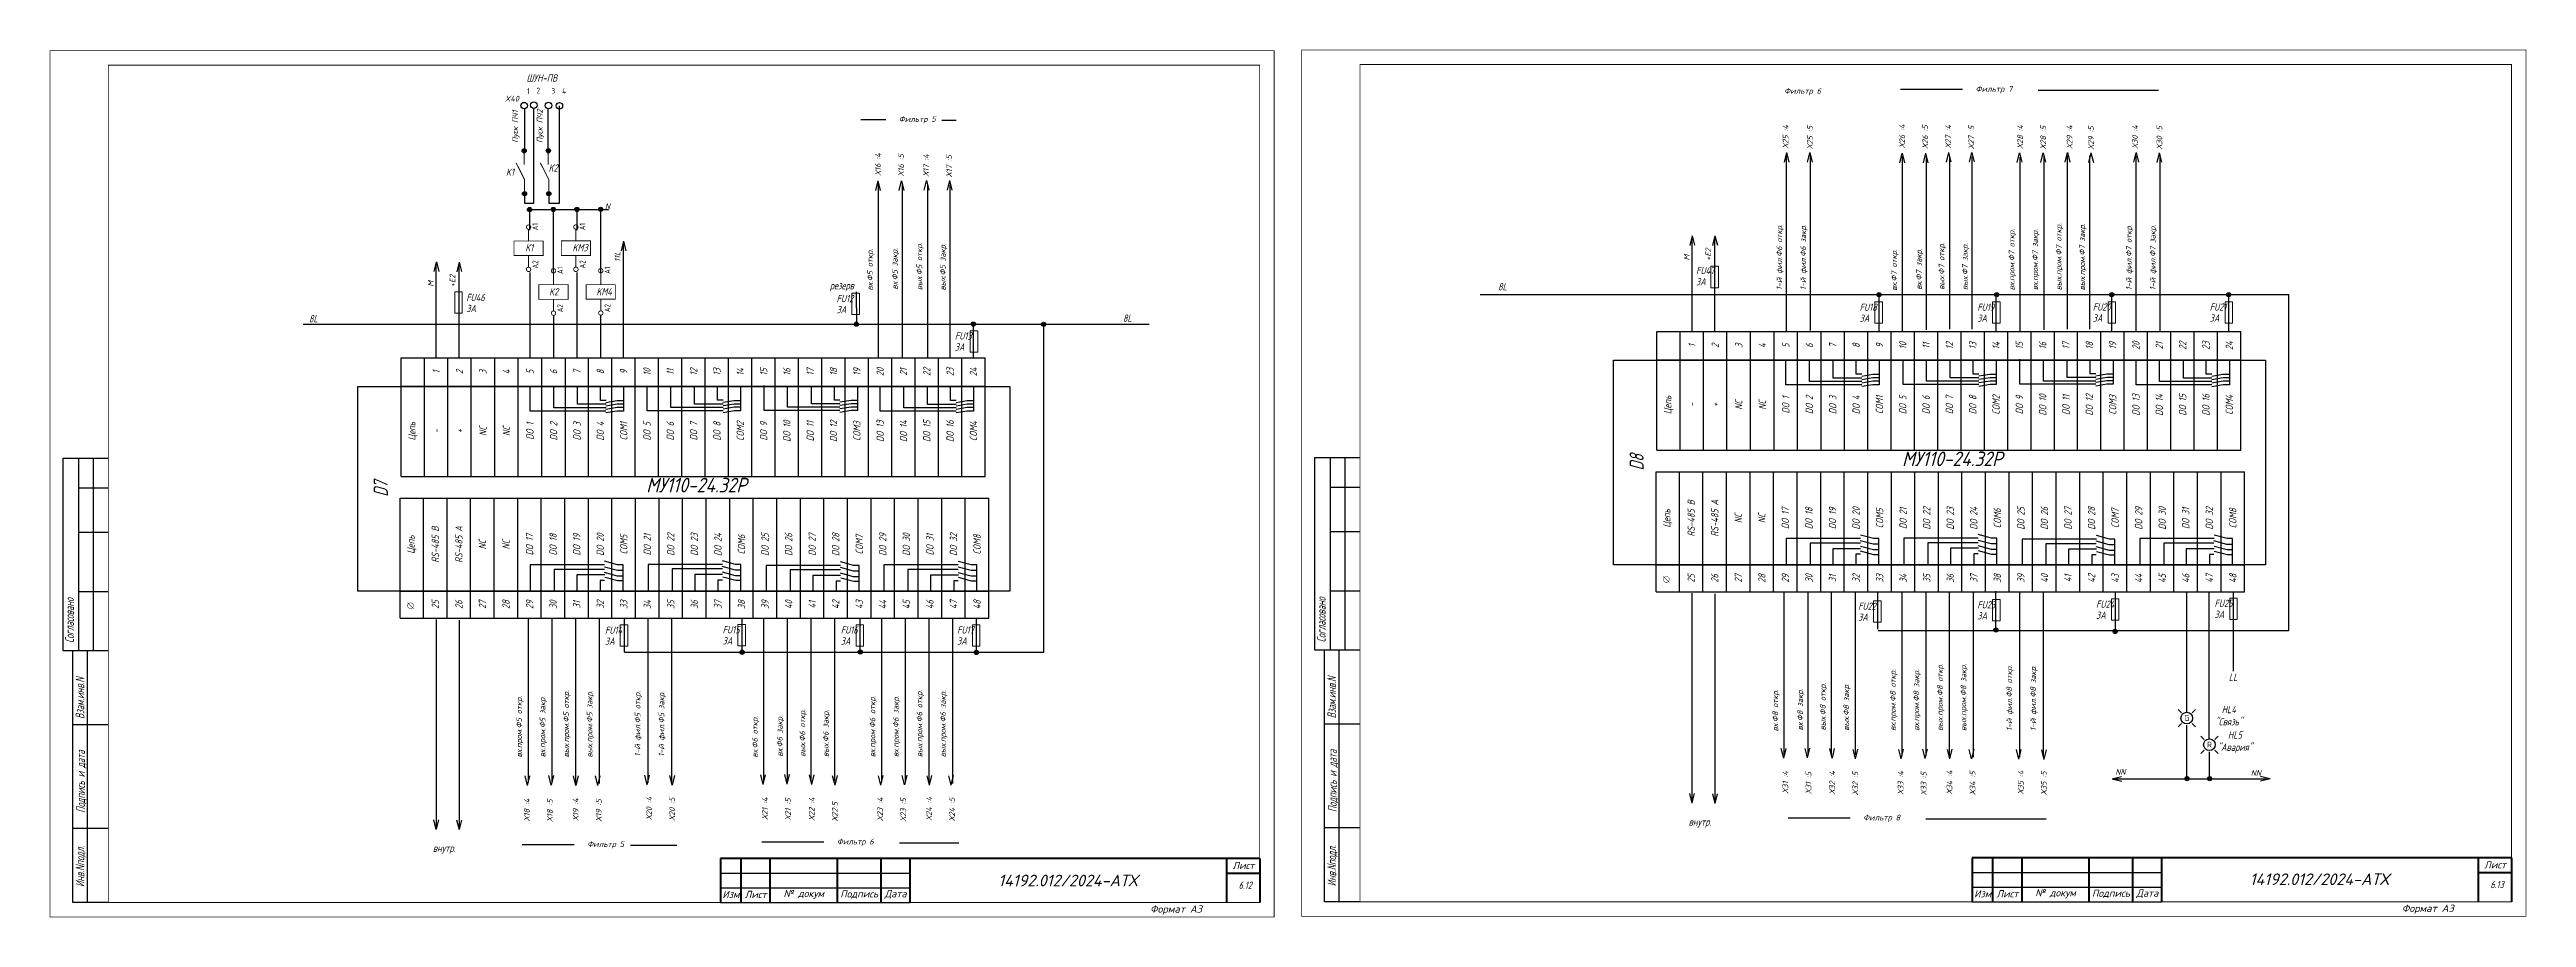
# Model space of a CAD drawing. Header units: millimetres. Extents: x 125 to 10524, y 7125 to 13164.
# Drawn here: x 7861 to 8711, y 9088 to 9385 of the extents above; entities that cross this region are included whole.
import ezdxf
from ezdxf.enums import TextEntityAlignment as Align

# ---------------------------------------------------------------- set-up
doc = ezdxf.new("R2010")
doc.units = ezdxf.units.MM
doc.header["$LTSCALE"] = 4
doc.set_wipeout_variables(frame=1)
doc.linetypes.add('SolidLine', pattern=[0])
for name, color, linetype in [("Contact's", 104, 'Continuous'), ('G', 5, 'Continuous'), ('LOC', 8, 'Continuous'), ('MISC', 2, 'Continuous'), ('RED_2.5mm^2', 1, 'Continuous'), ('SYMS', 7, 'Continuous'), ('Вспомогательная', 1, 'Continuous'), ('Текст', 2, 'Continuous')]:
    doc.layers.add(name, color=color, linetype=linetype)
for name, color, linetype, lineweight in [('RAMKA', 7, 'Continuous', 25), ('SHTAMP', 7, 'SolidLine', 25), ('Основеая', 5, 'Continuous', 60), ('СХЕМА', 7, 'Continuous', 25)]:
    doc.layers.add(name, color=color, linetype=linetype, lineweight=lineweight)
doc.styles.add('COTES', font='cs_gost2304.shx', dxfattribs={"width": 0.75, "oblique": 15})
doc.styles.add('ISOCPEUR', font='isocpeui.ttf')
doc.styles.add('ISOCPEUR25.10.00', font='isocpeur.ttf', dxfattribs={"height": 2.5})
doc.styles.add('Simplex00.10.00', font='simplex.shx')
doc.styles.add('Simplex25.085.00', font='simplex.shx', dxfattribs={"width": 0.85, "oblique": 15, "height": 2.5})
doc.styles.add('Simplex25.085.15', font='', dxfattribs={"width": 0.85, "oblique": 15, "height": 2.5})
doc.styles.add('Tah25.10.00', font='tahoma.ttf', dxfattribs={"height": 2.5})
doc.styles.add('WD', font='romans.shx')
doc.styles.add('ГОСТ', font='isocpeur.ttf', dxfattribs={"oblique": 15})
doc.styles.add('Стиль мой-1', font='', dxfattribs={"width": 0.85, "oblique": 15, "height": 2.5})
doc.styles.get('Simplex25.085.15').set_extended_font_data('GOST type A')
doc.styles.get('Стиль мой-1').set_extended_font_data('GOST type A')
doc.linetypes.add('Modbus_LINE', pattern='A,7.5,-4,["Modbus",Standard,S=2.5,R=0,X=-1.5,Y=-1.25],-15', length=26.5)

msp = doc.modelspace()

# ---------------------------------------------------------------- texts
at = {"style": 'Simplex25.085.15', "oblique": 15}
for s, height, width, p in [('Фильтр 7', 1.961, 1.083459, (8522.08, 9370.55)), ('X40', 1.961, 1.083459, (8017.52, 9367.23)), ('Фильтр 6', 1.961, 1.083459, (8456.42, 9369.87)), ('Фильтр 5', 1.961, 1.083459, (8152.68, 9360.22)), ('K1', 2.5, 0.85, (8017.91, 9341.77)), ('K2', 2.5, 0.85, (8032.53, 9343.19)), ('K1', 2.5, 0.85, (8024.49, 9315.85)), ('KМ3', 2.5, 0.85, (8040.72, 9315.88)), ('резерв', 2.5, 0.85, (8129.01, 9302.86)), ('8L', 2.5, 0.85, (8358.22, 9302.5)), ('3А', 2.5, 0.85, (8426.15, 9304.25)), ('FU47', 2.5, 0.85, (8426.17, 9308.04)), ('3А', 2.5, 0.85, (8004.26, 9295.02)), ('FU46', 2.5, 0.85, (8004.28, 9298.8)), ('K2', 2.5, 0.85, (8032.7, 9300.74)), ('KМ4', 2.5, 0.85, (8048.93, 9300.77)), ('3А', 2.5, 0.85, (8131.29, 9294.65)), ('FU12', 2.5, 0.85, (8131.31, 9298.43)), ('FU18', 2.5, 0.85, (8482.28, 9295.45)), ('FU19', 2.5, 0.85, (8522.64, 9295.46)), ('FU20', 2.5, 0.85, (8562.27, 9295.55)), ('FU21', 2.5, 0.85, (8602.39, 9295.54)), ('8L', 2.5, 0.85, (7950.29, 9291.51)), ('FU13', 2.5, 0.85, (8171.91, 9285.62)), ('8L', 2.5, 0.85, (8229.53, 9291.7)), ('3А', 2.5, 0.85, (8482.26, 9291.67)), ('3А', 2.5, 0.85, (8522.62, 9291.68)), ('3А', 2.5, 0.85, (8562.25, 9291.76)), ('3А', 2.5, 0.85, (8602.37, 9291.76)), ('3А', 2.5, 0.85, (8171.89, 9281.83)), ('FU22', 2.5, 0.85, (8481.78, 9192.96)), ('FU23', 2.5, 0.85, (8522.66, 9193.45)), ('FU24', 2.5, 0.85, (8563.39, 9193.66)), ('FU25', 2.5, 0.85, (8604.01, 9193.93)), ('FU14', 2.5, 0.85, (8051.87, 9184.73)), ('FU15', 2.5, 0.85, (8092.24, 9184.9)), ('FU16', 2.5, 0.85, (8132.76, 9184.82)), ('FU17', 2.5, 0.85, (8172.66, 9184.81)), ('3А', 2.5, 0.85, (8481.76, 9189.18)), ('3А', 2.5, 0.85, (8522.64, 9189.67)), ('3А', 2.5, 0.85, (8563.37, 9189.87)), ('3А', 2.5, 0.85, (8603.99, 9190.14)), ('3А', 2.5, 0.85, (8051.85, 9180.95)), ('3А', 2.5, 0.85, (8092.22, 9181.12)), ('3А', 2.5, 0.85, (8132.73, 9181.04)), ('3А', 2.5, 0.85, (8172.64, 9181.02)), ('LL', 2.5, 0.85, (8608.93, 9168.6)), ('внутр.', 2.5, 0.85, (8423.64, 9118.99)), ('Фильтр 8', 1.961, 1.083459, (8483.51, 9120.77)), ('внутр.', 2.5, 0.85, (7992.83, 9109.99)), ('Фильтр 5', 1.961, 1.083459, (8045.79, 9111.68)), ('Фильтр 6', 1.961, 1.083459, (8131.43, 9112.53))]:
    msp.add_text(s, height=height, dxfattribs=dict(at, width=width)).set_placement(p)
for s, height, width, p in [('Пуск ПЧ1', 1.961, 1.083459, (8022.01, 9353.06)), ('Пуск ПЧ2', 1.961, 1.083459, (8030.46, 9353.02)), ('11L', 1.961, 1.083459, (8057.14, 9312.21)), ('вх.Ф5 откр.', 1.9613, 1.083459, (8143.75, 9302.4)), ('вх.Ф5 закр.', 1.9613, 1.083459, (8152.26, 9302.74)), ('вых.Ф5 откр.', 1.9613, 1.083459, (8160.69, 9302.55)), ('вых.Ф5 закр.', 1.9613, 1.083459, (8168.73, 9302.43)), ('M', 1.96, 1.083459, (8423.94, 9312.73)), ('+E2', 1.961, 1.083459, (8431.35, 9312.61)), ('1-й фил.Ф6 откр.', 1.9613, 1.083459, (8455.72, 9302.54)), ('1-й фил.Ф6 закр.', 1.9613, 1.083459, (8463.91, 9302.54)), ('вх.Ф7 откр.', 1.9613, 1.083459, (8495.08, 9302.33)), ('вх.Ф7 закр.', 1.9613, 1.083459, (8503.59, 9302.68)), ('вых.Ф7 откр.', 1.9613, 1.083459, (8511.36, 9302.68)), ('вых.Ф7 закр.', 1.9613, 1.083459, (8519.4, 9302.56)), ('вх.пром.Ф7 откр.', 1.9613, 1.083459, (8535.42, 9302.5)), ('вх.пром.Ф7 закр.', 1.9613, 1.083459, (8543.45, 9302.55)), ('вых.пром.Ф7 откр.', 1.9613, 1.083459, (8551.56, 9302.51)), ('вых.пром.Ф7 закр.', 1.9613, 1.083459, (8559.6, 9302.47)), ('1-й фил.Ф7 откр.', 1.9613, 1.083459, (8575.62, 9302.5)), ('1-й фил.Ф7 закр.', 1.9613, 1.083459, (8583.81, 9302.5)), ('M', 1.96, 1.083459, (7993.13, 9303.72)), ('+E2', 1.961, 1.083459, (8000.54, 9303.6)), ('D8', 4.83, 0.879985, (8408.2, 9240.73)), ('D7', 4.83, 0.879985, (7977.38, 9231.73)), ('вх.пром.Ф8 откр.', 1.9613, 1.083459, (8494.68, 9151.45)), ('вх.пром.Ф8 закр.', 1.9613, 1.083459, (8502.72, 9151.5)), ('вых.пром.Ф8 откр.', 1.9613, 1.083459, (8510.83, 9151.45)), ('вых.пром.Ф8 закр.', 1.9613, 1.083459, (8518.86, 9151.42)), ('1-й фил.Ф8 откр.', 1.9613, 1.083459, (8534.62, 9151.4)), ('1-й фил.Ф8 закр.', 1.9613, 1.083459, (8542.81, 9151.4)), ('вых.пром.Ф5 откр.', 1.9613, 1.083459, (8039.53, 9142.35)), ('вых.пром.Ф5 закр.', 1.9613, 1.083459, (8047.57, 9142.31)), ('1-й фил.Ф5 откр.', 1.9613, 1.083459, (8064.03, 9142.59)), ('1-й фил.Ф5 закр.', 1.9613, 1.083459, (8072.22, 9142.59)), ('вых.пром.Ф6 откр.', 1.9613, 1.083459, (8160.76, 9142.45)), ('вых.пром.Ф6 закр.', 1.9613, 1.083459, (8168.8, 9142.41)), ('вх.Ф8 откр.', 1.9613, 1.083459, (8454.34, 9151.28)), ('вх.Ф8 закр.', 1.9613, 1.083459, (8462.85, 9151.62)), ('вых.Ф8 откр.', 1.9613, 1.083459, (8470.63, 9151.62)), ('вых.Ф8 закр.', 1.9613, 1.083459, (8478.66, 9151.51)), ('вх.пром.Ф5 откр.', 1.9613, 1.083459, (8023.39, 9142.34)), ('вх.пром.Ф5 закр.', 1.9613, 1.083459, (8031.42, 9142.4)), ('вх.Ф6 откр.', 1.9613, 1.083459, (8104.28, 9142.27)), ('вх.Ф6 закр.', 1.9613, 1.083459, (8112.79, 9142.62)), ('вых.Ф6 откр.', 1.9613, 1.083459, (8120.56, 9142.62)), ('вых.Ф6 закр.', 1.9613, 1.083459, (8128.59, 9142.5)), ('вх.пром.Ф6 откр.', 1.9613, 1.083459, (8144.61, 9142.44)), ('вх.пром.Ф6 закр.', 1.9613, 1.083459, (8152.65, 9142.49))]:
    msp.add_text(s, height=height, rotation=90, dxfattribs=dict(at, width=width)).set_placement(p)
at = {"color": 3, "style": 'Simplex25.085.15', "oblique": 15, "width": 1.083459}
for s, p in [('Х25 :4', (8457.84, 9351.14)), ('Х25 :5', (8466.2, 9350.89)), ('Х26 :4', (8497.84, 9351.3)), ('Х26 :5', (8505.75, 9351.08)), ('Х27 :4', (8513.65, 9351.18)), ('Х27 :5', (8521.56, 9350.96)), ('Х28 :4', (8538.33, 9351.07)), ('Х28 :5', (8546.24, 9350.85)), ('Х29 :4', (8555.28, 9351)), ('Х29 :5', (8562.64, 9350.74)), ('Х30 :4', (8577.74, 9351.09)), ('Х30 :5', (8586.1, 9350.85)), ('Х16 :4', (8146.51, 9341.82)), ('Х16 :5', (8154.42, 9341.61)), ('Х17 :4', (8162.99, 9341.52)), ('Х17 :5', (8170.9, 9341.3)), ('Х31 :4', (8457.79, 9130.04)), ('Х31 :5', (8465.7, 9129.82)), ('Х32 :4', (8473.86, 9129.7)), ('Х32 :5', (8481.77, 9129.49)), ('Х33 :4', (8497.32, 9129.62)), ('Х33 :5', (8505.23, 9129.4)), ('Х34 :4', (8514.09, 9129.73)), ('Х34 :5', (8522, 9129.51)), ('Х35 :4', (8538.55, 9129.73)), ('Х35 :5', (8546.46, 9129.51)), ('Х18 :4', (8026.03, 9120.52)), ('Х18 :5', (8033.94, 9120.3)), ('Х19 :4', (8042.79, 9120.63)), ('Х19 :5', (8050.71, 9120.41)), ('Х20 :4', (8067.96, 9120.92)), ('Х20 :5', (8075.87, 9120.7)), ('Х21 :4', (8107.72, 9121.03)), ('Х21 :5', (8115.63, 9120.81)), ('Х22 :4', (8123.8, 9120.7)), ('Х22:5', (8131.71, 9120.48)), ('Х23 :4', (8147.25, 9120.62)), ('Х23 :5', (8155.17, 9120.4)), ('Х24 :4', (8164.02, 9120.72)), ('Х24 :5', (8171.93, 9120.51))]:
    msp.add_text(s, height=1.961, rotation=90, dxfattribs=at).set_placement(p)
at = {"color": 7, "style": 'Simplex25.085.15', "oblique": 15, "width": 1.083459}
for p in [(8496.83, 9242.23), (8066.02, 9233.23)]:
    msp.add_text('МУ110-24.32Р', height=5, dxfattribs=at).set_placement(p)
at = {"color": 7, "lineweight": 25, "char_height": 2.5, "attachment_point": 1, "style": 'Стиль мой-1'}
for s, insert in [('6.12', (8269.24, 9099.81)), ('6.13', (8698.66, 9100.04))]:
    msp.add_mtext_dynamic_manual_height_columns(s, width=5.3031, gutter_width=12.5, heights=[0], dxfattribs=dict(at, insert=insert))
at = {"layer": 'SHTAMP', "color": 0, "style": 'ISOCPEUR'}
for p in [(8210.65, 9098.17), (8639.95, 9098.6)]:
    msp.add_text('14192.012/2024-АТХ', height=4, dxfattribs=at).set_placement(p, align=Align.CENTER)
at = {"layer": 'SYMS', "linetype": 'Continuous', "ltscale": 0.2, "style": 'ГОСТ', "oblique": 15}
for s, p in [('N', (8051.81, 9330.29)), ('NN', (8569.99, 9136.4)), ('NN', (8616.47, 9136.04))]:
    msp.add_text(s, height=2, dxfattribs=at).set_placement(p)
at = {"layer": 'SYMS', "linetype": 'Continuous', "char_height": 2.5, "attachment_point": 2}
for s, insert, width in [('{\\Fsimplex|c204;\\Q15;\\W0.75;\\C0;ШУН-ПВ}', (8030.2, 9376.52), 13.7782), ('{\\Fsimplex|c0;\\Q15;\\W0.75;\\C0;HL\\Fsimplex|c204;4\\P\\Fsimplex|c0;"\\Fsimplex|c204;Связь\\Fsimplex|c0;"}', (8608.93, 9160.03), 7.0259), ('{\\Fsimplex|c0;\\Q15;\\W0.75;\\C0;HL\\Fsimplex|c204;5\\P\\Fsimplex|c0;"\\Fsimplex|c204;Авария\\Fsimplex|c0;"}', (8611.03, 9151.29), 7.0259)]:
    msp.add_mtext(s, dxfattribs=dict(at, insert=insert, width=width))

# ---------------------------------------------------------------- blocks, each defined once
blk = doc.blocks.new('*T219')
at = {"color": 0, "linetype": 'ByBlock', "lineweight": -2, "ltscale": 0.2, "transparency": 16777216}
for p, q in [((0, 0), (0, 41.14)), ((0, 41.14), (201.91, 41.14)), ((8, 0), (8, 41.14)), ((16.08, 0), (16.08, 41.14)), ((24.16, 0), (24.16, 41.14)), ((32.24, 0), (32.24, 41.14)), ((40.32, 0), (40.32, 41.14)), ((48.4, 0), (48.4, 41.14)), ((56.48, 0), (56.48, 41.14)), ((64.56, 0), (64.56, 41.14)), ((72.64, 0), (72.64, 41.14)), ((80.72, 0), (80.72, 41.14)), ((88.8, 0), (88.8, 41.14)), ((96.87, 0), (96.87, 41.14)), ((104.95, 0), (104.95, 41.14)), ((113.03, 0), (113.03, 41.14)), ((121.11, 0), (121.11, 41.14)), ((129.19, 0), (129.19, 41.14)), ((137.27, 0), (137.27, 41.14)), ((145.35, 0), (145.35, 41.14)), ((153.43, 0), (153.43, 41.14)), ((161.51, 0), (161.51, 41.14)), ((169.59, 0), (169.59, 41.14)), ((177.67, 0), (177.67, 41.14)), ((185.75, 0), (185.75, 41.14)), ((193.83, 0), (193.83, 41.14)), ((201.91, 0), (201.91, 41.14)), ((0, 9.29), (201.91, 9.29))]:
    blk.add_line(p, q, dxfattribs=at)
at = {"color": 0, "lineweight": -2, "ltscale": 0.2, "transparency": 16777216}
blk.add_line((0, 0), (201.91, 0), dxfattribs=at)
at = {"color": 0, "linetype": 'Continuous', "lineweight": -2, "ltscale": 0.2, "transparency": 16777216, "char_height": 2.5, "attachment_point": 5, "rotation": 90, "style": 'Simplex25.085.15'}
for s, insert, width in [('Цепь', (4, 25.21), 28.8496), ('RS-485 B', (12.04, 25.21), 28.8496), ('RS-485 A', (20.12, 25.21), 28.8496), ('NC', (28.2, 25.21), 28.8496), ('NC', (36.28, 25.21), 28.8496), ('DO 17', (44.36, 25.21), 28.8496), ('DO 18', (52.44, 25.21), 28.8496), ('DO 19', (60.52, 25.21), 28.8496), ('DO 20', (68.6, 25.21), 28.8496), ('COM5', (76.68, 25.21), 28.8496), ('DO 21', (84.76, 25.21), 28.8496), ('DO 22', (92.83, 25.21), 28.8496), ('DO 23', (100.91, 25.21), 28.8496), ('DO 24', (108.99, 25.21), 28.8496), ('COM6', (117.07, 25.21), 28.8496), ('DO 25', (125.15, 25.21), 28.8496), ('DO 26', (133.23, 25.21), 28.8496), ('DO 27', (141.31, 25.21), 28.8496), ('DO 28', (149.39, 25.21), 28.8496), ('COM7', (157.47, 25.21), 28.8496), ('DO 29', (165.55, 25.21), 28.8496), ('DO 30', (173.63, 25.21), 28.8496), ('DO 31', (181.71, 25.21), 28.8496), ('DO 32', (189.79, 25.21), 28.8496), ('COM8', (197.87, 25.21), 28.8496), ('25', (12.04, 4.64), 6.286), ('26', (20.12, 4.64), 6.286), ('27', (28.2, 4.64), 6.286), ('28', (36.28, 4.64), 6.286), ('29', (44.36, 4.64), 6.286), ('30', (52.44, 4.64), 6.286), ('31', (60.52, 4.64), 6.286), ('32', (68.6, 4.64), 6.286), ('33', (76.68, 4.64), 6.286), ('34', (84.76, 4.64), 6.286), ('35', (92.83, 4.64), 6.286), ('36', (100.91, 4.64), 6.286), ('37', (108.99, 4.64), 6.286), ('38', (117.07, 4.64), 6.286), ('39', (125.15, 4.64), 6.286), ('40', (133.23, 4.64), 6.286), ('41', (141.31, 4.64), 6.286), ('42', (149.39, 4.64), 6.286), ('43', (157.47, 4.64), 6.286), ('44', (165.55, 4.64), 6.286), ('45', (173.63, 4.64), 6.286), ('46', (181.71, 4.64), 6.286), ('47', (189.79, 4.64), 6.286), ('48', (197.87, 4.64), 6.286)]:
    blk.add_mtext(s, dxfattribs=dict(at, insert=insert, width=width))
blk = doc.blocks.new('Клеммное соединение')
at = {"linetype": 'Continuous'}
blk.add_wipeout([(0, -1), (-0.44, -0.9), (-0.6, -0.8), (-0.71, -0.7), (-0.8, -0.6), (-0.87, -0.5), (-0.92, -0.4), (-0.95, -0.3), (-0.98, -0.2), (-0.99, -0.1), (-0.99, 0), (-0.99, 0.1), (-0.98, 0.2), (-0.95, 0.3), (-0.92, 0.4), (-0.87, 0.5), (-0.8, 0.6), (-0.71, 0.7), (-0.6, 0.8), (-0.44, 0.9), (0, 1), (0.44, 0.9), (0.6, 0.8), (0.71, 0.7), (0.8, 0.6), (0.87, 0.5), (0.92, 0.4), (0.95, 0.3), (0.98, 0.2), (0.99, 0.1), (1, 0), (0.99, -0.1), (0.98, -0.2), (0.95, -0.3), (0.92, -0.4), (0.87, -0.5), (0.8, -0.6), (0.71, -0.7), (0.6, -0.8), (0.44, -0.9)], dxfattribs=at)
at = {"color": 0, "linetype": 'Continuous', "lineweight": -2, "const_width": 0.15}
blk.add_lwpolyline([(-1.06, -1.06), (1.06, 1.06)], dxfattribs=at)
blk.add_lwpolyline([(-1, 0, 1), (1, 0, 1)], format="xyb", close=True, dxfattribs=at)
blk = doc.blocks.new('*T220')
at = {"color": 0, "linetype": 'ByBlock', "lineweight": -2, "ltscale": 0.2, "transparency": 16777216}
for p, q in [((0, 0), (0, 40.67)), ((0, 40.67), (200.32, 40.67)), ((8, 0), (8, 40.67)), ((16, 0), (16, 40.67)), ((24, 0), (24, 40.67)), ((32.08, 0), (32.08, 40.67)), ((40.16, 0), (40.16, 40.67)), ((48.24, 0), (48.24, 40.67)), ((56.32, 0), (56.32, 40.67)), ((64.32, 0), (64.32, 40.67)), ((72.32, 0), (72.32, 40.67)), ((80.32, 0), (80.32, 40.67)), ((88.32, 0), (88.32, 40.67)), ((96.32, 0), (96.32, 40.67)), ((104.32, 0), (104.32, 40.67)), ((112.32, 0), (112.32, 40.67)), ((120.32, 0), (120.32, 40.67)), ((128.32, 0), (128.32, 40.67)), ((136.32, 0), (136.32, 40.67)), ((144.32, 0), (144.32, 40.67)), ((152.32, 0), (152.32, 40.67)), ((160.32, 0), (160.32, 40.67)), ((168.32, 0), (168.32, 40.67)), ((176.32, 0), (176.32, 40.67)), ((184.32, 0), (184.32, 40.67)), ((192.32, 0), (192.32, 40.67)), ((200.32, 0), (200.32, 40.67)), ((0, 31), (200.32, 31))]:
    blk.add_line(p, q, dxfattribs=at)
at = {"color": 0, "lineweight": -2, "ltscale": 0.2, "transparency": 16777216}
blk.add_line((0, 0), (200.32, 0), dxfattribs=at)
at = {"color": 0, "linetype": 'Continuous', "lineweight": -2, "ltscale": 0.2, "transparency": 16777216, "char_height": 2.5, "attachment_point": 5, "rotation": 90, "style": 'Simplex25.085.15'}
for s, insert, width in [('1', (12, 35.83), 6.6745), ('2', (20, 35.83), 6.6745), ('3', (28.04, 35.83), 6.6745), ('4', (36.12, 35.83), 6.6745), ('5', (44.2, 35.83), 6.6745), ('6', (52.28, 35.83), 6.6745), ('7', (60.32, 35.83), 6.6745), ('8', (68.32, 35.83), 6.6745), ('9', (76.32, 35.83), 6.6745), ('10', (84.32, 35.83), 6.6745), ('11', (92.32, 35.83), 6.6745), ('12', (100.32, 35.83), 6.6745), ('13', (108.32, 35.83), 6.6745), ('14', (116.32, 35.83), 6.6745), ('15', (124.32, 35.83), 6.6745), ('16', (132.32, 35.83), 6.6745), ('17', (140.32, 35.83), 6.6745), ('18', (148.32, 35.83), 6.6745), ('19', (156.32, 35.83), 6.6745), ('20', (164.32, 35.83), 6.6745), ('21', (172.32, 35.83), 6.6745), ('22', (180.32, 35.83), 6.6745), ('23', (188.32, 35.83), 6.6745), ('24', (196.32, 35.83), 6.6745), ('Цепь', (4, 15.5), 27.9958), ('NC', (28.04, 15.5), 27.9958), ('NC', (36.12, 15.5), 27.9958), ('DO 1', (44.2, 15.5), 27.9958), ('DO 2', (52.28, 15.5), 27.9958), ('DO 3', (60.32, 15.5), 27.9958), ('DO 4', (68.32, 15.5), 27.9958), ('COM1', (76.32, 15.5), 27.9958), ('DO 5', (84.32, 15.5), 27.9958), ('DO 6', (92.32, 15.5), 27.9958), ('DO 7', (100.32, 15.5), 27.9958), ('DO 8', (108.32, 15.5), 27.9958), ('COM2', (116.32, 15.5), 27.9958), ('DO 9', (124.32, 15.5), 27.9958), ('DO 10', (132.32, 15.5), 27.9958), ('DO 11', (140.32, 15.5), 27.9958), ('DO 12', (148.32, 15.5), 27.9958), ('COM3', (156.32, 15.5), 27.9958), ('DO 13', (164.32, 15.5), 27.9958), ('DO 14', (172.32, 15.5), 27.9958), ('DO 15', (180.32, 15.5), 27.9958), ('DO 16', (188.32, 15.5), 27.9958), ('COM4', (196.32, 15.5), 27.9958), ('-', (12, 15.5), 27.9958), ('+', (20, 15.5), 27.9958)]:
    blk.add_mtext(s, dxfattribs=dict(at, insert=insert, width=width))
blk = doc.blocks.new('Формат А3')
at = {"color": 0, "linetype": 'Continuous', "const_width": 0.3}
for points in [[(-420, 297), (0, 297), (0, 0), (-420, 0)], [(-400, 5), (-400, 292), (-5, 292), (-5, 5)]]:
    blk.add_lwpolyline(points, close=True, dxfattribs=at)
at = {"color": 0, "linetype": 'Continuous', "style": 'Simplex00.10.00', "oblique": 15}
blk.add_text('Формат А3', height=2.5, dxfattribs=at).set_placement((-33.67, 2.75), align=Align.MIDDLE_CENTER)
blk = doc.blocks.new('A$C73A268AF')
at = {"lineweight": 30}
for p, q in [((4.57, 157.46), (20.05, 157.46)), ((4.57, 157.46), (4.57, 91.46)), ((9.89, 157.46), (9.89, 91.46)), ((14.97, 157.46), (14.97, 91.46)), ((9.89, 147.31), (20.05, 147.31)), ((9.89, 132.08), (20.05, 132.08)), ((9.89, 111.77), (20.05, 111.77)), ((4.57, 91.46), (20.05, 91.46)), ((7.96, 5.15), (7.96, 91.46)), ((13.04, 5.15), (13.04, 91.46)), ((20.15, 66.08), (7.96, 66.08)), ((20.15, 30.54), (7.96, 30.54))]:
    blk.add_line(p, q, dxfattribs=at)
blk.add_lwpolyline([(20.15, 5.15), (7.96, 5.15)], dxfattribs=at)
at = {"layer": 'Вспомогательная', "color": 7}
for p, q in [((230.15, 15.15), (295.15, 15.15)), ((230.15, 10.15), (295.15, 10.15)), ((230.15, 5.15), (295.15, 5.15))]:
    blk.add_line(p, q, dxfattribs=at)
at = {"layer": 'Основеая', "color": 7}
for p, q in [((230.15, 20.15), (230.15, 5.15)), ((415.15, 20.15), (230.15, 20.15)), ((237.15, 20.15), (237.15, 5.15)), ((247.15, 20.15), (247.15, 5.15)), ((270.15, 20.15), (270.15, 5.15)), ((285.15, 20.15), (285.15, 5.15)), ((295.15, 20.15), (295.15, 5.15)), ((403.72, 20.15), (403.72, 5.15)), ((415.15, 20.15), (415.15, 5.15)), ((403.72, 15.15), (415.15, 15.15))]:
    blk.add_line(p, q, dxfattribs=at)
blk.add_blockref('Формат А3', (420.15, 0.15))
at = {"layer": 'RAMKA', "style": 'COTES', "oblique": 15, "width": 0.75}
for s, p in [('Согласовано', (8.35, 94.1)), ('Взам.инв.N', (11.94, 68.02)), ('Подпись и дата', (12.17, 35.86)), ('Инв.Nподл.', (11.97, 10.43))]:
    blk.add_text(s, height=3, rotation=90, dxfattribs=at).set_placement(p)
at = {"layer": 'Текст', "color": 7, "char_height": 2.5, "style": 'ГОСТ'}
for s, insert, width, attachment_point in [('{\\fISOCPEUR|b0|i0|c204|p34;Лист}', (413.32, 17.81), 11.4585, 6), ('{\\fISOCPEUR|b0|i0|c204|p34;Изм}', (233.75, 7.88), 7, 5), ('{\\fISOCPEUR|b0|i0|c204|p34;Лист}', (242.25, 7.88), 10, 5), ('{\\fISOCPEUR|b0|i0|c204|p34;№ докум}', (258.75, 7.88), 23, 5), ('{\\fISOCPEUR|b0|i0|c204|p34;Подпись}', (277.75, 7.88), 15, 5), ('{\\fISOCPEUR|b0|i0|c204|p34;Дата}', (290.25, 7.88), 10, 5)]:
    blk.add_mtext(s, dxfattribs=dict(at, insert=insert, width=width, attachment_point=attachment_point))
blk = doc.blocks.new('*T221')
at = {"color": 0, "linetype": 'ByBlock', "lineweight": -2, "ltscale": 0.2, "transparency": 16777216}
for p, q in [((0, 0), (0, 41.14)), ((0, 41.14), (201.91, 41.14)), ((8, 0), (8, 41.14)), ((16.08, 0), (16.08, 41.14)), ((24.16, 0), (24.16, 41.14)), ((32.24, 0), (32.24, 41.14)), ((40.32, 0), (40.32, 41.14)), ((48.4, 0), (48.4, 41.14)), ((56.48, 0), (56.48, 41.14)), ((64.56, 0), (64.56, 41.14)), ((72.64, 0), (72.64, 41.14)), ((80.72, 0), (80.72, 41.14)), ((88.8, 0), (88.8, 41.14)), ((96.87, 0), (96.87, 41.14)), ((104.95, 0), (104.95, 41.14)), ((113.03, 0), (113.03, 41.14)), ((121.11, 0), (121.11, 41.14)), ((129.19, 0), (129.19, 41.14)), ((137.27, 0), (137.27, 41.14)), ((145.35, 0), (145.35, 41.14)), ((153.43, 0), (153.43, 41.14)), ((161.51, 0), (161.51, 41.14)), ((169.59, 0), (169.59, 41.14)), ((177.67, 0), (177.67, 41.14)), ((185.75, 0), (185.75, 41.14)), ((193.83, 0), (193.83, 41.14)), ((201.91, 0), (201.91, 41.14)), ((0, 9.29), (201.91, 9.29))]:
    blk.add_line(p, q, dxfattribs=at)
at = {"color": 0, "lineweight": -2, "ltscale": 0.2, "transparency": 16777216}
blk.add_line((0, 0), (201.91, 0), dxfattribs=at)
at = {"color": 0, "linetype": 'Continuous', "lineweight": -2, "ltscale": 0.2, "transparency": 16777216, "char_height": 2.5, "attachment_point": 5, "rotation": 90, "style": 'Simplex25.085.15'}
for s, insert, width in [('Цепь', (4, 25.21), 28.8496), ('RS-485 B', (12.04, 25.21), 28.8496), ('RS-485 A', (20.12, 25.21), 28.8496), ('NC', (28.2, 25.21), 28.8496), ('NC', (36.28, 25.21), 28.8496), ('DO 17', (44.36, 25.21), 28.8496), ('DO 18', (52.44, 25.21), 28.8496), ('DO 19', (60.52, 25.21), 28.8496), ('DO 20', (68.6, 25.21), 28.8496), ('COM5', (76.68, 25.21), 28.8496), ('DO 21', (84.76, 25.21), 28.8496), ('DO 22', (92.83, 25.21), 28.8496), ('DO 23', (100.91, 25.21), 28.8496), ('DO 24', (108.99, 25.21), 28.8496), ('COM6', (117.07, 25.21), 28.8496), ('DO 25', (125.15, 25.21), 28.8496), ('DO 26', (133.23, 25.21), 28.8496), ('DO 27', (141.31, 25.21), 28.8496), ('DO 28', (149.39, 25.21), 28.8496), ('COM7', (157.47, 25.21), 28.8496), ('DO 29', (165.55, 25.21), 28.8496), ('DO 30', (173.63, 25.21), 28.8496), ('DO 31', (181.71, 25.21), 28.8496), ('DO 32', (189.79, 25.21), 28.8496), ('COM8', (197.87, 25.21), 28.8496), ('25', (12.04, 4.64), 6.286), ('26', (20.12, 4.64), 6.286), ('27', (28.2, 4.64), 6.286), ('28', (36.28, 4.64), 6.286), ('29', (44.36, 4.64), 6.286), ('30', (52.44, 4.64), 6.286), ('31', (60.52, 4.64), 6.286), ('32', (68.6, 4.64), 6.286), ('33', (76.68, 4.64), 6.286), ('34', (84.76, 4.64), 6.286), ('35', (92.83, 4.64), 6.286), ('36', (100.91, 4.64), 6.286), ('37', (108.99, 4.64), 6.286), ('38', (117.07, 4.64), 6.286), ('39', (125.15, 4.64), 6.286), ('40', (133.23, 4.64), 6.286), ('41', (141.31, 4.64), 6.286), ('42', (149.39, 4.64), 6.286), ('43', (157.47, 4.64), 6.286), ('44', (165.55, 4.64), 6.286), ('45', (173.63, 4.64), 6.286), ('46', (181.71, 4.64), 6.286), ('47', (189.79, 4.64), 6.286), ('48', (197.87, 4.64), 6.286)]:
    blk.add_mtext(s, dxfattribs=dict(at, insert=insert, width=width))
blk = doc.blocks.new('*T222')
at = {"color": 0, "linetype": 'ByBlock', "lineweight": -2, "ltscale": 0.2, "transparency": 16777216}
for p, q in [((0, 0), (0, 40.67)), ((0, 40.67), (200.32, 40.67)), ((8, 0), (8, 40.67)), ((16, 0), (16, 40.67)), ((24, 0), (24, 40.67)), ((32.08, 0), (32.08, 40.67)), ((40.16, 0), (40.16, 40.67)), ((48.24, 0), (48.24, 40.67)), ((56.32, 0), (56.32, 40.67)), ((64.32, 0), (64.32, 40.67)), ((72.32, 0), (72.32, 40.67)), ((80.32, 0), (80.32, 40.67)), ((88.32, 0), (88.32, 40.67)), ((96.32, 0), (96.32, 40.67)), ((104.32, 0), (104.32, 40.67)), ((112.32, 0), (112.32, 40.67)), ((120.32, 0), (120.32, 40.67)), ((128.32, 0), (128.32, 40.67)), ((136.32, 0), (136.32, 40.67)), ((144.32, 0), (144.32, 40.67)), ((152.32, 0), (152.32, 40.67)), ((160.32, 0), (160.32, 40.67)), ((168.32, 0), (168.32, 40.67)), ((176.32, 0), (176.32, 40.67)), ((184.32, 0), (184.32, 40.67)), ((192.32, 0), (192.32, 40.67)), ((200.32, 0), (200.32, 40.67)), ((0, 31), (200.32, 31))]:
    blk.add_line(p, q, dxfattribs=at)
at = {"color": 0, "lineweight": -2, "ltscale": 0.2, "transparency": 16777216}
blk.add_line((0, 0), (200.32, 0), dxfattribs=at)
at = {"color": 0, "linetype": 'Continuous', "lineweight": -2, "ltscale": 0.2, "transparency": 16777216, "char_height": 2.5, "attachment_point": 5, "rotation": 90, "style": 'Simplex25.085.15'}
for s, insert, width in [('1', (12, 35.83), 6.6745), ('2', (20, 35.83), 6.6745), ('3', (28.04, 35.83), 6.6745), ('4', (36.12, 35.83), 6.6745), ('5', (44.2, 35.83), 6.6745), ('6', (52.28, 35.83), 6.6745), ('7', (60.32, 35.83), 6.6745), ('8', (68.32, 35.83), 6.6745), ('9', (76.32, 35.83), 6.6745), ('10', (84.32, 35.83), 6.6745), ('11', (92.32, 35.83), 6.6745), ('12', (100.32, 35.83), 6.6745), ('13', (108.32, 35.83), 6.6745), ('14', (116.32, 35.83), 6.6745), ('15', (124.32, 35.83), 6.6745), ('16', (132.32, 35.83), 6.6745), ('17', (140.32, 35.83), 6.6745), ('18', (148.32, 35.83), 6.6745), ('19', (156.32, 35.83), 6.6745), ('20', (164.32, 35.83), 6.6745), ('21', (172.32, 35.83), 6.6745), ('22', (180.32, 35.83), 6.6745), ('23', (188.32, 35.83), 6.6745), ('24', (196.32, 35.83), 6.6745), ('Цепь', (4, 15.5), 27.9958), ('NC', (28.04, 15.5), 27.9958), ('NC', (36.12, 15.5), 27.9958), ('DO 1', (44.2, 15.5), 27.9958), ('DO 2', (52.28, 15.5), 27.9958), ('DO 3', (60.32, 15.5), 27.9958), ('DO 4', (68.32, 15.5), 27.9958), ('COM1', (76.32, 15.5), 27.9958), ('DO 5', (84.32, 15.5), 27.9958), ('DO 6', (92.32, 15.5), 27.9958), ('DO 7', (100.32, 15.5), 27.9958), ('DO 8', (108.32, 15.5), 27.9958), ('COM2', (116.32, 15.5), 27.9958), ('DO 9', (124.32, 15.5), 27.9958), ('DO 10', (132.32, 15.5), 27.9958), ('DO 11', (140.32, 15.5), 27.9958), ('DO 12', (148.32, 15.5), 27.9958), ('COM3', (156.32, 15.5), 27.9958), ('DO 13', (164.32, 15.5), 27.9958), ('DO 14', (172.32, 15.5), 27.9958), ('DO 15', (180.32, 15.5), 27.9958), ('DO 16', (188.32, 15.5), 27.9958), ('COM4', (196.32, 15.5), 27.9958), ('-', (12, 15.5), 27.9958), ('+', (20, 15.5), 27.9958)]:
    blk.add_mtext(s, dxfattribs=dict(at, insert=insert, width=width))
blk = doc.blocks.new('WDDOT')
for radius in [0.72, 0.449, 0.223]:
    blk.add_circle((0, 0), radius)
blk = doc.blocks.new('HLT1R')
for p, q in [((-0.115, 0.115), (-0.186, 0.186)), ((0.115, 0.115), (0.186, 0.186)), ((-0.115, -0.115), (-0.186, -0.186)), ((0.115, -0.115), (0.186, -0.186))]:
    blk.add_line(p, q)
blk.add_circle((0, 0), 0.125)
at = {"style": 'WD', "width": 0.7}
for tag, p in [('INST', (0.006, 0.528)), ('LOC', (0.006, 0.359))]:
    blk.add_attdef(tag, text='', height=0.125, dxfattribs=at).set_placement(p, align=Align.CENTER)
at = {"style": 'WD'}
blk.add_attdef('COLOR', text='', height=0.125, dxfattribs=at).set_placement((0, 0), align=Align.MIDDLE)
blk.add_attdef('TAG1', text='', height=0.125, dxfattribs=at).set_placement((0, 0.202), align=Align.CENTER)
at = {"style": 'WD', "flags": 1}
for tag, p in [('X4TERM01', (-0.125, 0)), ('X1TERM02', (0.125, 0))]:
    blk.add_attdef(tag, p, '', height=0.0125, dxfattribs=at)
at = {"linetype": 'Continuous', "style": 'WD', "flags": 9}
blk.add_attdef('ASSYCODE', text='', height=0.01, dxfattribs=at).set_placement((-0.003, 0.098), align=Align.CENTER)
at = {"style": 'WD', "flags": 9}
blk.add_attdef('FAMILY', text='', height=0.01, dxfattribs=at).set_placement((-0.005, 0.161), align=Align.CENTER)
at = {"linetype": 'Continuous', "style": 'WD', "flags": 1}
for tag, p in [('MFG', (0, 0.121)), ('CAT', (0, 0.14))]:
    blk.add_attdef(tag, text='', height=0.01, dxfattribs=at).set_placement(p, align=Align.MIDDLE)
at = {"style": 'WD'}
for tag, p, width in [('DESC1', (1.125, 0), 0.9), ('WDTAGALT', (1.125, -0.312), 0.7)]:
    blk.add_attdef(tag, p, '', height=0.125, dxfattribs=dict(at, width=width))
at = {"linetype": 'Continuous', "style": 'WD', "flags": 8}
blk.add_attdef('TERM01', text='', height=0.125, dxfattribs=at).set_placement((-0.175, -0.031), align=Align.TOP_RIGHT)
blk.add_attdef('TERM02', text='', height=0.125, dxfattribs=at).set_placement((0.175, -0.031), align=Align.TOP_LEFT)
at = {"style": 'WD', "width": 0.9}
blk.add_attdef('DESC2', text='', height=0.125, dxfattribs=at).set_placement((1.125, -0.031), align=Align.TOP_LEFT)
blk = doc.blocks.new('Coil')
at = {"color": 0, "linetype": 'Continuous', "lineweight": -2, "const_width": 0.3}
for points in [[(0.75, -0.75, -1), (0.75, 0.75, -1)], [(15.25, -0.75, -1), (15.25, 0.75, -1)]]:
    blk.add_lwpolyline(points, format="xyb", close=True, dxfattribs=at)
for points in [[(5.5, 0), (1.5, 0)], [(10.5, 0), (14.5, 0)]]:
    blk.add_lwpolyline(points, dxfattribs=at)
blk.add_lwpolyline([(5.5, -5), (10.5, -5), (10.5, 5), (5.5, 5)], close=True, dxfattribs=at)
at = {"color": 0, "linetype": 'Continuous', "lineweight": -2, "style": 'Simplex25.085.00', "oblique": 10, "width": 0.8, "flags": 4}
blk.add_attdef('ЭЛЕМЕНТ', text='', height=2.5, dxfattribs=at).set_placement((8, 7.5), align=Align.MIDDLE)
at = {"color": 0, "linetype": 'Continuous', "lineweight": 9, "style": 'ISOCPEUR25.10.00', "oblique": 10, "width": 0.85, "flags": 5}
blk.add_attdef('ТИП', text='', height=2.5, dxfattribs=at).set_placement((8, 7.5), align=Align.MIDDLE)
at = {"color": 0, "linetype": 'Continuous', "lineweight": 9, "style": 'Tah25.10.00', "width": 0.8, "flags": 8}
blk.add_attdef('ОБМОТКА', text='', height=2.5, dxfattribs=at).set_placement((8, 0), align=Align.MIDDLE)
at = {"layer": "Contact's", "linetype": 'Continuous', "lineweight": 9, "style": 'Simplex00.10.00', "width": 0.7, "flags": 8}
for tag, p in [('#(A1/L)', (0.75, -2.3)), ('#(A2/N)', (15.25, -2.3))]:
    blk.add_attdef(tag, text='', height=2, dxfattribs=at).set_placement(p, align=Align.MIDDLE)
blk = doc.blocks.new('VT0W02')
blk.add_circle((0, 0), 0.0699)
at = {"style": 'WD'}
for tag, p, width in [('INST', (0.062, 0.42), 0.7), ('LOC', (0.062, 0.25), 0.7), ('DESC1', (0.053, -0.385), 0.8)]:
    blk.add_attdef(tag, p, '', height=0.125, dxfattribs=dict(at, width=width))
at = {"style": 'WD', "flags": 1}
for tag, p, height in [('X4TERM01', (-0.07, 0), 0.0125), ('X4TERMDESC01', (-0.055, -0.023), 0.025), ('X2TERMDESC01', (-0.006, 0.029), 0.025), ('STRIPSEQ', (0, 0), 0.00125), ('X2TERM01', (0, 0.07), 0.0125), ('X1TERMDESC01', (0.039, -0.003), 0.025), ('X1TERM01', (0.07, 0), 0.0125), ('LINKTERM', (0, -0.002), 0.00125), ('X8TERM01', (0, -0.07), 0.0125), ('X8TERMDESC01', (0, -0.054), 0.025)]:
    blk.add_attdef(tag, p, '', height=height, dxfattribs=at)
at = {"linetype": 'Continuous', "style": 'WD'}
for tag, p, height, width, flags in [('WIRENO', (0.062, 0.094), 0.125, 0.8, 8), ('TAGSTRIP', (0.053, -0.229), 0.125, 0.9, 8), ('DESC2', (0.053, -0.541), 0.125, 0.8, 8), ('CAT', (0.213, -0.406), 0.109, 0.8, 1), ('DESC3', (0.053, -0.698), 0.125, 0.8, 8)]:
    blk.add_attdef(tag, p, '', height=height, dxfattribs=dict(at, width=width, flags=flags))
at = {"linetype": 'Continuous', "style": 'WD', "width": 0.8, "flags": 1}
blk.add_attdef('MFG', text='', height=0.109, dxfattribs=at).set_placement((0.088, -0.406), align=Align.RIGHT)
at = {"style": 'WD', "width": 0.7, "flags": 1}
blk.add_attdef('ASSYCODE', (0.062, -0.281), '', height=0.01, dxfattribs=at)

# ---------------------------------------------------------------- linework, layer by layer
at = {"color": 7, "ltscale": 0.2}
for p, q in [((8517.61, 9371.3), (8496.3, 9371.3)), ((8543.57, 9371.12), (8584.84, 9371.12)), ((8148.21, 9360.97), (8139.67, 9360.97)), ((8167.46, 9360.79), (8172.34, 9360.79)), ((8457, 9270.12), (8457, 9278.69)), ((8465.08, 9271.24), (8465.08, 9278.6)), ((8483.03, 9271.24), (8465.08, 9271.24)), ((8473.23, 9272.42), (8473.23, 9278.48)), ((8483.03, 9272.42), (8473.23, 9272.42)), ((8481.1, 9273.72), (8481.1, 9278.64)), ((8483.03, 9273.72), (8481.1, 9273.72)), ((8486.83, 9273.6), (8482.99, 9272.95)), ((8486.85, 9271.33), (8483.01, 9270.68)), ((8486.86, 9272.46), (8483.02, 9271.81)), ((8489, 9273.6), (8486.83, 9273.6)), ((8489.01, 9271.33), (8486.85, 9271.33)), ((8489.03, 9272.46), (8486.86, 9272.46)), ((8489.02, 9278.49), (8489.02, 9270.12)), ((8497.17, 9270.21), (8497.17, 9278.77)), ((8505.25, 9271.32), (8505.25, 9278.68)), ((8523.2, 9271.32), (8505.25, 9271.32)), ((8513.4, 9272.51), (8513.4, 9278.57)), ((8523.2, 9272.51), (8513.4, 9272.51)), ((8521.27, 9273.8), (8521.27, 9278.72)), ((8523.2, 9273.8), (8521.27, 9273.8)), ((8527, 9273.68), (8523.16, 9273.03)), ((8527.02, 9271.41), (8523.17, 9270.77)), ((8527.03, 9272.54), (8523.19, 9271.89)), ((8529.17, 9273.68), (8527, 9273.68)), ((8529.18, 9271.41), (8527.02, 9271.41)), ((8529.2, 9272.54), (8527.03, 9272.54)), ((8529.18, 9278.57), (8529.18, 9270.21)), ((8537.27, 9270.29), (8537.27, 9278.86)), ((8545.34, 9271.41), (8545.34, 9278.77)), ((8563.3, 9271.41), (8545.34, 9271.41)), ((8553.49, 9272.59), (8553.49, 9278.65)), ((8563.3, 9272.59), (8553.49, 9272.59)), ((8561.37, 9273.89), (8561.37, 9278.81)), ((8563.3, 9273.89), (8561.37, 9273.89)), ((8567.1, 9273.77), (8563.26, 9273.12)), ((8567.11, 9271.5), (8563.27, 9270.85)), ((8567.12, 9272.63), (8563.28, 9271.98)), ((8569.26, 9273.77), (8567.1, 9273.77)), ((8569.28, 9271.5), (8567.11, 9271.5)), ((8569.29, 9272.63), (8567.12, 9272.63)), ((8569.28, 9278.66), (8569.28, 9270.29)), ((8577.11, 9270.12), (8577.11, 9278.68)), ((8585.19, 9271.24), (8585.19, 9278.6)), ((8603.14, 9271.24), (8585.19, 9271.24)), ((8593.34, 9272.42), (8593.34, 9278.48)), ((8603.14, 9272.42), (8593.34, 9272.42)), ((8601.21, 9273.72), (8601.21, 9278.64)), ((8603.14, 9273.72), (8601.21, 9273.72)), ((8606.94, 9273.59), (8603.1, 9272.94)), ((8606.96, 9271.32), (8603.11, 9270.68)), ((8606.97, 9272.45), (8603.13, 9271.8)), ((8609.11, 9273.59), (8606.94, 9273.59)), ((8609.12, 9271.32), (8606.96, 9271.32)), ((8609.14, 9272.45), (8606.97, 9272.45)), ((8609.12, 9278.49), (8609.12, 9270.12)), ((8026.19, 9261.12), (8026.19, 9269.68)), ((8034.27, 9262.24), (8034.27, 9269.59)), ((8052.22, 9262.24), (8034.27, 9262.24)), ((8042.42, 9263.42), (8042.42, 9269.48)), ((8052.22, 9263.42), (8042.42, 9263.42)), ((8050.29, 9264.71), (8050.29, 9269.63)), ((8052.22, 9264.71), (8050.29, 9264.71)), ((8056.02, 9264.59), (8052.18, 9263.94)), ((8056.04, 9262.32), (8052.19, 9261.68)), ((8056.05, 9263.45), (8052.21, 9262.8)), ((8058.19, 9264.59), (8056.02, 9264.59)), ((8058.2, 9262.32), (8056.04, 9262.32)), ((8058.22, 9263.45), (8056.05, 9263.45)), ((8058.2, 9269.48), (8058.2, 9261.12)), ((8066.36, 9261.2), (8066.36, 9269.76)), ((8074.44, 9262.32), (8074.44, 9269.68)), ((8092.39, 9262.32), (8074.44, 9262.32)), ((8082.59, 9263.5), (8082.59, 9269.56)), ((8092.39, 9263.5), (8082.59, 9263.5)), ((8090.46, 9264.8), (8090.46, 9269.72)), ((8092.39, 9264.8), (8090.46, 9264.8)), ((8096.19, 9264.67), (8092.35, 9264.03)), ((8096.2, 9262.41), (8092.36, 9261.76)), ((8096.22, 9263.53), (8092.38, 9262.89)), ((8098.36, 9264.67), (8096.19, 9264.67)), ((8098.37, 9262.4), (8096.2, 9262.4)), ((8098.39, 9263.53), (8096.22, 9263.53)), ((8098.37, 9269.57), (8098.37, 9261.2)), ((8106.46, 9261.29), (8106.46, 9269.85)), ((8114.53, 9262.41), (8114.53, 9269.77)), ((8132.49, 9262.41), (8114.53, 9262.41)), ((8122.68, 9263.59), (8122.68, 9269.65)), ((8132.49, 9263.59), (8122.68, 9263.59)), ((8130.56, 9264.89), (8130.56, 9269.81)), ((8132.49, 9264.89), (8130.56, 9264.89)), ((8136.29, 9264.76), (8132.44, 9264.11)), ((8136.3, 9262.49), (8132.46, 9261.85)), ((8136.31, 9263.62), (8132.47, 9262.97)), ((8138.45, 9264.76), (8136.29, 9264.76)), ((8138.47, 9262.49), (8136.3, 9262.49)), ((8138.48, 9263.62), (8136.31, 9263.62)), ((8138.47, 9269.66), (8138.47, 9261.29)), ((8146.3, 9261.11), (8146.3, 9269.68)), ((8154.37, 9262.23), (8154.37, 9269.59)), ((8172.33, 9262.23), (8154.37, 9262.23)), ((8162.53, 9263.41), (8162.53, 9269.47)), ((8172.33, 9263.41), (8162.53, 9263.41)), ((8170.4, 9264.71), (8170.4, 9269.63)), ((8172.33, 9264.71), (8170.4, 9264.71)), ((8176.13, 9264.58), (8172.29, 9263.94)), ((8176.14, 9262.32), (8172.3, 9261.67)), ((8176.16, 9263.44), (8172.32, 9262.8)), ((8178.3, 9264.58), (8176.13, 9264.58)), ((8178.31, 9262.32), (8176.14, 9262.32)), ((8178.32, 9263.44), (8176.16, 9263.44)), ((8178.31, 9269.48), (8178.31, 9261.11)), ((8483.01, 9270.12), (8457, 9270.12)), ((8486.85, 9270.12), (8483.01, 9269.48)), ((8489.02, 9270.12), (8486.85, 9270.12)), ((8523.18, 9270.21), (8497.17, 9270.21)), ((8527.02, 9270.21), (8523.18, 9269.56)), ((8529.18, 9270.21), (8527.02, 9270.21)), ((8563.27, 9270.29), (8537.27, 9270.29)), ((8567.11, 9270.3), (8563.27, 9269.65)), ((8569.28, 9270.29), (8567.11, 9270.29)), ((8603.11, 9270.12), (8577.11, 9270.12)), ((8606.96, 9270.12), (8603.11, 9269.47)), ((8609.12, 9270.12), (8606.96, 9270.12)), ((8052.19, 9261.12), (8026.19, 9261.12)), ((8056.04, 9261.12), (8052.19, 9260.47)), ((8058.2, 9261.12), (8056.04, 9261.12)), ((8092.36, 9261.2), (8066.36, 9261.2)), ((8096.21, 9261.2), (8092.36, 9260.55)), ((8098.37, 9261.2), (8096.21, 9261.2)), ((8132.46, 9261.29), (8106.46, 9261.29)), ((8136.3, 9261.29), (8132.46, 9260.64)), ((8138.47, 9261.29), (8136.3, 9261.29)), ((8172.3, 9261.11), (8146.3, 9261.11)), ((8176.14, 9261.11), (8172.3, 9260.47)), ((8178.31, 9261.11), (8176.14, 9261.11)), ((8482.55, 9217.41), (8457.06, 9217.41)), ((8457.06, 9217.41), (8457.06, 9208.55)), ((8482.53, 9215.85), (8465.28, 9215.85)), ((8465.28, 9215.85), (8465.28, 9208.42)), ((8482.59, 9213.92), (8473.04, 9213.92)), ((8473.04, 9213.92), (8473.04, 9208.49)), ((8482.53, 9212), (8481, 9212)), ((8481, 9212), (8481, 9208.35)), ((8486.98, 9215.45), (8482.5, 9216.65)), ((8487.03, 9213.52), (8482.54, 9214.72)), ((8487.04, 9217.41), (8482.55, 9218.61)), ((8487.11, 9211.86), (8482.63, 9213.06)), ((8488.84, 9215.45), (8486.98, 9215.45)), ((8488.89, 9213.52), (8487.03, 9213.52)), ((8488.89, 9217.41), (8487.04, 9217.41)), ((8488.97, 9211.86), (8487.11, 9211.86)), ((8488.89, 9208.55), (8488.89, 9217.41)), ((8522.99, 9217.53), (8497.5, 9217.53)), ((8497.5, 9217.53), (8497.5, 9208.68)), ((8522.97, 9215.98), (8505.71, 9215.98)), ((8505.71, 9215.98), (8505.71, 9208.55)), ((8523.03, 9214.05), (8513.48, 9214.05)), ((8513.48, 9214.05), (8513.48, 9208.61)), ((8522.97, 9212.13), (8521.44, 9212.13)), ((8521.44, 9212.13), (8521.44, 9208.48)), ((8527.42, 9215.58), (8522.94, 9216.78)), ((8527.47, 9213.64), (8522.98, 9214.85)), ((8527.47, 9217.53), (8522.99, 9218.74)), ((8527.55, 9211.98), (8523.06, 9213.19)), ((8529.28, 9215.58), (8527.42, 9215.58)), ((8529.33, 9217.53), (8527.47, 9217.53)), ((8529.33, 9213.64), (8527.47, 9213.64)), ((8529.41, 9211.98), (8527.55, 9211.98)), ((8529.33, 9208.68), (8529.33, 9217.53)), ((8563.49, 9217.2), (8538, 9217.2)), ((8538, 9217.2), (8538, 9208.35)), ((8563.47, 9215.64), (8546.21, 9215.64)), ((8546.21, 9215.64), (8546.21, 9208.22)), ((8563.53, 9213.72), (8553.98, 9213.72)), ((8553.98, 9213.72), (8553.98, 9208.28)), ((8563.47, 9211.8), (8561.94, 9211.8)), ((8561.94, 9211.8), (8561.94, 9208.15)), ((8567.92, 9215.24), (8563.44, 9216.45)), ((8567.97, 9213.31), (8563.48, 9214.52)), ((8567.97, 9217.2), (8563.49, 9218.4)), ((8568.05, 9211.65), (8563.57, 9212.85)), ((8569.78, 9215.24), (8567.92, 9215.24)), ((8569.83, 9217.2), (8567.97, 9217.2)), ((8569.83, 9213.31), (8567.97, 9213.31)), ((8569.91, 9211.65), (8568.05, 9211.65)), ((8569.83, 9208.35), (8569.83, 9217.2)), ((8603.87, 9217.37), (8578.39, 9217.37)), ((8578.39, 9217.37), (8578.39, 9208.51)), ((8603.85, 9215.81), (8586.6, 9215.81)), ((8586.6, 9215.81), (8586.6, 9208.38)), ((8603.92, 9213.89), (8594.36, 9213.89)), ((8594.36, 9213.89), (8594.36, 9208.45)), ((8603.85, 9211.96), (8602.32, 9211.96)), ((8602.32, 9211.96), (8602.32, 9208.32)), ((8608.3, 9215.41), (8603.82, 9216.61)), ((8608.35, 9213.48), (8603.86, 9214.68)), ((8608.36, 9217.37), (8603.87, 9218.57)), ((8608.43, 9211.82), (8603.95, 9213.02)), ((8610.16, 9215.41), (8608.3, 9215.41)), ((8610.21, 9213.48), (8608.35, 9213.48)), ((8610.22, 9217.37), (8608.36, 9217.37)), ((8610.29, 9211.82), (8608.43, 9211.82)), ((8610.22, 9208.51), (8610.22, 9217.37)), ((8051.74, 9208.4), (8026.25, 9208.4)), ((8026.25, 9208.4), (8026.25, 9199.54)), ((8051.72, 9206.84), (8034.46, 9206.84)), ((8034.46, 9206.84), (8034.46, 9199.41)), ((8051.78, 9204.92), (8042.23, 9204.92)), ((8042.23, 9204.92), (8042.23, 9199.48)), ((8051.72, 9202.99), (8050.19, 9202.99)), ((8050.19, 9202.99), (8050.19, 9199.35)), ((8056.17, 9206.44), (8051.69, 9207.64)), ((8056.22, 9204.51), (8051.73, 9205.71)), ((8056.22, 9208.4), (8051.74, 9209.6)), ((8056.3, 9202.85), (8051.81, 9204.05)), ((8058.03, 9206.44), (8056.17, 9206.44)), ((8058.08, 9208.4), (8056.22, 9208.4)), ((8058.08, 9204.51), (8056.22, 9204.51)), ((8058.16, 9202.85), (8056.3, 9202.85)), ((8058.08, 9199.54), (8058.08, 9208.4)), ((8092.18, 9208.53), (8066.69, 9208.53)), ((8066.69, 9208.53), (8066.69, 9199.67)), ((8092.15, 9206.97), (8074.9, 9206.97)), ((8074.9, 9206.97), (8074.9, 9199.54)), ((8092.22, 9205.05), (8082.67, 9205.05)), ((8082.67, 9205.05), (8082.67, 9199.61)), ((8092.15, 9203.12), (8090.63, 9203.12)), ((8090.63, 9203.12), (8090.63, 9199.48)), ((8096.61, 9206.57), (8092.12, 9207.77)), ((8096.65, 9204.64), (8092.17, 9205.84)), ((8096.66, 9208.53), (8092.18, 9209.73)), ((8096.74, 9202.98), (8092.25, 9204.18)), ((8098.47, 9206.57), (8096.61, 9206.57)), ((8098.51, 9204.64), (8096.65, 9204.64)), ((8098.52, 9208.53), (8096.66, 9208.53)), ((8098.6, 9202.98), (8096.74, 9202.98)), ((8098.52, 9199.67), (8098.52, 9208.53)), ((8132.68, 9208.19), (8107.19, 9208.19)), ((8107.19, 9208.19), (8107.19, 9199.34)), ((8132.65, 9206.64), (8115.4, 9206.64)), ((8115.4, 9206.64), (8115.4, 9199.21)), ((8132.72, 9204.71), (8123.17, 9204.71)), ((8123.17, 9204.71), (8123.17, 9199.28)), ((8132.65, 9202.79), (8131.13, 9202.79)), ((8131.13, 9202.79), (8131.13, 9199.14)), ((8137.11, 9206.24), (8132.63, 9207.44)), ((8137.16, 9204.31), (8132.67, 9205.51)), ((8137.16, 9208.19), (8132.68, 9209.4)), ((8137.24, 9202.65), (8132.75, 9203.85)), ((8138.97, 9206.24), (8137.11, 9206.24)), ((8139.02, 9208.19), (8137.16, 9208.19)), ((8139.02, 9204.31), (8137.16, 9204.31)), ((8139.1, 9202.65), (8137.24, 9202.65)), ((8139.02, 9199.34), (8139.02, 9208.19)), ((8173.06, 9208.36), (8147.57, 9208.36)), ((8147.57, 9208.36), (8147.57, 9199.51)), ((8173.04, 9206.8), (8155.79, 9206.8)), ((8155.79, 9206.8), (8155.79, 9199.38)), ((8173.1, 9204.88), (8163.55, 9204.88)), ((8163.55, 9204.88), (8163.55, 9199.44)), ((8173.04, 9202.96), (8171.51, 9202.96)), ((8171.51, 9202.96), (8171.51, 9199.31)), ((8177.49, 9206.4), (8173.01, 9207.61)), ((8177.54, 9204.47), (8173.05, 9205.67)), ((8177.54, 9208.36), (8173.06, 9209.56)), ((8177.62, 9202.81), (8173.14, 9204.01)), ((8179.35, 9206.4), (8177.49, 9206.4)), ((8179.4, 9208.36), (8177.54, 9208.36)), ((8179.4, 9204.47), (8177.54, 9204.47)), ((8179.48, 9202.81), (8177.62, 9202.81)), ((8179.4, 9199.51), (8179.4, 9208.36)), ((8479.04, 9121.52), (8457.72, 9121.52)), ((8505, 9121.35), (8546.27, 9121.35)), ((8041.32, 9112.43), (8023.45, 9112.43)), ((8060.57, 9112.25), (8076.54, 9112.25)), ((8126.96, 9113.28), (8105.64, 9113.28)), ((8152.91, 9113.1), (8173.28, 9113.1))]:
    msp.add_line(p, q, dxfattribs=at)
at = {"color": 1, "ltscale": 0.2}
for p, q in [((8465.36, 9349.05), (8465.36, 9288.68)), ((8505.11, 9348.2), (8505.11, 9288.96)), ((8513.16, 9348.31), (8513.16, 9289.19)), ((8520.83, 9348.31), (8520.83, 9289.19)), ((8545.44, 9348.78), (8545.44, 9288.96)), ((8553.49, 9348.67), (8553.49, 9289.18)), ((8561.16, 9348.56), (8561.16, 9289.18)), ((8585.26, 9349.01), (8585.26, 9288.64)), ((8153.78, 9338.72), (8153.78, 9279.49)), ((8162.5, 9338.65), (8162.5, 9279.52)), ((8170.17, 9338.65), (8170.17, 9279.52)), ((8026.14, 9323.13), (8026.14, 9330.26)), ((8034.25, 9308.42), (8034.25, 9330.43)), ((8042.37, 9323.16), (8042.37, 9330.29)), ((8050.48, 9308.45), (8050.48, 9330.45)), ((8424.78, 9288.28), (8424.78, 9320.59)), ((8432.61, 9288.28), (8432.61, 9320.59)), ((7993.97, 9279.28), (7993.97, 9311.58)), ((8001.8, 9279.28), (8001.8, 9311.58)), ((8026.16, 9279.35), (8026.16, 9308.59)), ((8042.38, 9279.38), (8042.38, 9308.61)), ((8034.27, 9279.35), (8034.27, 9293.88)), ((8050.49, 9279.38), (8050.49, 9293.9))]:
    msp.add_line(p, q, dxfattribs=at)
at = {"ltscale": 0.2, "const_width": 0.33}
for points in [[(8024.1, 9345.57), (8024.1, 9350.19)], [(8032.42, 9345.57), (8032.42, 9350.19)], [(8024.26, 9335.74), (8024.25, 9340.54), (8021.39, 9346.19)], [(8032.58, 9335.74), (8032.57, 9340.54), (8029.7, 9346.19)]]:
    msp.add_lwpolyline(points, dxfattribs=at)
at = {"layer": 'G', "color": 0}
for p, q in [((8024.26, 9364.7), (8024.26, 9351.14)), ((8027.43, 9332.33), (8027.43, 9364.68)), ((8032.42, 9350.19), (8032.42, 9364.68)), ((8036.23, 9332.33), (8036.23, 9365.74)), ((8024.28, 9335.65), (8024.28, 9332.33)), ((8024.28, 9332.33), (8027.43, 9332.33)), ((8026.22, 9330.26), (8053.09, 9330.26)), ((8032.59, 9335.65), (8032.59, 9332.33)), ((8032.59, 9332.33), (8036.23, 9332.33))]:
    msp.add_line(p, q, dxfattribs=at)
at = {"layer": 'G', "color": 0, "ltscale": 0.2}
msp.add_line((8178.31, 9279.35), (8178.31, 9290.88), dxfattribs=at)
at = {"layer": 'G', "color": 0}
msp.add_lwpolyline([(8058.22, 9279.35), (8058.22, 9319.15)], dxfattribs=at)
at = {"layer": 'G', "color": 0, "ltscale": 0.2}
for points in [[(8629.51, 9185.9), (8629.51, 9301.03)], [(8058.56, 9178.45), (8202.38, 9178.45), (8202.37, 9290.88)], [(8610.45, 9199.1), (8610.45, 9171.92)]]:
    msp.add_lwpolyline(points, dxfattribs=at)
at = {"layer": 'RED_2.5mm^2', "linetype": 'Continuous', "ltscale": 0.2}
for p, q in [((8457.12, 9348.6), (8457.12, 9288.36)), ((8496.86, 9348.43), (8496.86, 9288.64)), ((8537.19, 9348.1), (8537.19, 9288.64)), ((8577.02, 9348.56), (8577.02, 9288.32)), ((8145.53, 9338.95), (8145.53, 9279.17)), ((8138.07, 9301.97), (8138.18, 9290.88)), ((8352.07, 9301.02), (8629.51, 9301.03)), ((8488.93, 9288.48), (8488.93, 9301.03)), ((8529.1, 9288.43), (8529.1, 9301.03)), ((8568.77, 9288.36), (8568.77, 9301.03)), ((8608.89, 9288.36), (8608.89, 9301.03)), ((7948.32, 9290.87), (8238.54, 9290.88)), ((8456.4, 9143.46), (8456.4, 9198.95)), ((8464.58, 9143.12), (8464.58, 9199.12)), ((8472.65, 9143.35), (8472.65, 9198.91)), ((8480.83, 9143.24), (8480.83, 9199.08)), ((8488.56, 9186.28), (8488.56, 9199.25)), ((8496.89, 9142.91), (8496.89, 9199.04)), ((8505.07, 9142.91), (8505.07, 9199.21)), ((8513.14, 9142.58), (8513.14, 9199)), ((8521.32, 9142.47), (8521.32, 9199.17)), ((8529.05, 9186.03), (8529.05, 9199.34)), ((8537.22, 9142.42), (8537.22, 9198.91)), ((8545.4, 9142.64), (8545.4, 9199.08)), ((8570.09, 9185.9), (8570.09, 9198.84)), ((8594.58, 9157.9), (8594.58, 9198.92)), ((8602.2, 9148.73), (8602.2, 9198.83)), ((8025.59, 9133.81), (8025.59, 9189.94)), ((8033.78, 9133.81), (8033.78, 9190.11)), ((8041.84, 9133.48), (8041.84, 9189.9)), ((8050.03, 9133.37), (8050.03, 9190.07)), ((8058.56, 9178.45), (8058.56, 9189.93)), ((8066.63, 9133.61), (8066.63, 9190.1)), ((8074.82, 9133.83), (8074.82, 9190.27)), ((8098.93, 9178.61), (8098.93, 9190.1)), ((8106.33, 9134.45), (8106.33, 9189.94)), ((8114.51, 9134.12), (8114.51, 9190.11)), ((8122.58, 9134.34), (8122.58, 9189.91)), ((8130.76, 9134.23), (8130.76, 9190.08)), ((8139.45, 9178.53), (8139.44, 9190.02)), ((8146.82, 9133.91), (8146.82, 9190.04)), ((8155, 9133.91), (8155, 9190.2)), ((8163.07, 9133.57), (8163.07, 9190)), ((8171.25, 9133.46), (8171.25, 9190.17)), ((8179.35, 9178.52), (8179.35, 9190.01)), ((8488.63, 9185.9), (8629.51, 9185.9)), ((8594.56, 9134.88), (8594.56, 9153.46)), ((8602.33, 9135.07), (8602.33, 9144.32)), ((8569.06, 9135.07), (8621.9, 9135.07))]:
    msp.add_line(p, q, dxfattribs=at)
at = {"layer": 'RED_2.5mm^2', "color": 6, "linetype": 'Modbus_LINE', "ltscale": 0.2}
for p, q in [((8424.84, 9127.12), (8424.84, 9198.65)), ((8432.76, 9126.96), (8432.76, 9198.42)), ((7994.03, 9118.11), (7994.03, 9189.64)), ((8001.95, 9117.95), (8001.95, 9189.41))]:
    msp.add_line(p, q, dxfattribs=at)
at = {"layer": 'SYMS', "linetype": 'Continuous', "ltscale": 0.2}
for p, q in [((8457.18, 9349.7), (8456.38, 9346.44)), ((8457.21, 9349.74), (8458.03, 9346.47)), ((8465.12, 9349.68), (8464.32, 9346.41)), ((8465.15, 9349.72), (8465.96, 9346.44)), ((8496.8, 9349.48), (8496, 9346.22)), ((8496.84, 9349.52), (8497.65, 9346.25)), ((8504.86, 9349.49), (8504.06, 9346.22)), ((8504.89, 9349.52), (8505.71, 9346.25)), ((8512.76, 9349.75), (8511.96, 9346.49)), ((8512.8, 9349.79), (8513.61, 9346.52)), ((8520.7, 9349.76), (8519.9, 9346.49)), ((8520.73, 9349.8), (8521.54, 9346.53)), ((8537.04, 9349.64), (8536.24, 9346.37)), ((8537.08, 9349.68), (8537.89, 9346.4)), ((8545.16, 9349.64), (8544.36, 9346.37)), ((8545.2, 9349.68), (8546.01, 9346.4)), ((8553.52, 9349.73), (8552.72, 9346.46)), ((8553.55, 9349.76), (8554.36, 9346.49)), ((8561.62, 9349.59), (8560.82, 9346.32)), ((8561.65, 9349.62), (8562.46, 9346.35)), ((8577.08, 9349.66), (8576.28, 9346.39)), ((8577.12, 9349.7), (8577.93, 9346.43)), ((8585.02, 9349.64), (8584.22, 9346.37)), ((8585.05, 9349.67), (8585.86, 9346.4)), ((8145.47, 9340.01), (8144.68, 9336.74)), ((8145.51, 9340.05), (8146.32, 9336.78)), ((8153.53, 9340.01), (8152.73, 9336.75)), ((8153.57, 9340.05), (8154.38, 9336.78)), ((8162.1, 9340.09), (8161.3, 9336.82)), ((8162.13, 9340.13), (8162.94, 9336.86)), ((8170.03, 9340.1), (8169.23, 9336.83)), ((8170.06, 9340.14), (8170.87, 9336.87)), ((8058.21, 9319.33), (8057.41, 9316.06)), ((8058.24, 9319.37), (8059.05, 9316.09)), ((8424.79, 9321.19), (8423.99, 9317.92)), ((8424.83, 9321.23), (8425.64, 9317.96)), ((8432.63, 9321.16), (8431.83, 9317.9)), ((8432.66, 9321.2), (8433.47, 9317.93)), ((7993.98, 9312.19), (7993.18, 9308.92)), ((7994.02, 9312.22), (7994.83, 9308.95)), ((8001.82, 9312.16), (8001.02, 9308.89)), ((8001.85, 9312.2), (8002.66, 9308.92)), ((8456.23, 9142.09), (8455.42, 9145.37)), ((8456.26, 9142.13), (8457.06, 9145.4)), ((8464.4, 9142.2), (8463.59, 9145.47)), ((8464.44, 9142.24), (8465.24, 9145.5)), ((8472.89, 9142.09), (8472.08, 9145.37)), ((8472.93, 9142.13), (8473.72, 9145.4)), ((8480.85, 9141.84), (8480.03, 9145.11)), ((8480.88, 9141.88), (8481.68, 9145.14)), ((8496.56, 9141.84), (8495.75, 9145.11)), ((8496.59, 9141.88), (8497.39, 9145.15)), ((8504.73, 9141.95), (8503.92, 9145.22)), ((8504.77, 9141.99), (8505.56, 9145.25)), ((8513.22, 9141.84), (8512.41, 9145.11)), ((8513.25, 9141.88), (8514.05, 9145.15)), ((8520.71, 9141.84), (8519.9, 9145.11)), ((8520.75, 9141.88), (8521.55, 9145.15)), ((8536.91, 9141.79), (8536.09, 9145.06)), ((8536.94, 9141.82), (8537.74, 9145.09)), ((8545.55, 9141.68), (8544.74, 9144.95)), ((8545.58, 9141.72), (8546.38, 9144.99)), ((8025.26, 9132.74), (8024.45, 9136.01)), ((8025.3, 9132.78), (8026.1, 9136.05)), ((8033.44, 9132.84), (8032.62, 9136.12)), ((8033.47, 9132.88), (8034.27, 9136.15)), ((8041.92, 9132.74), (8041.11, 9136.01)), ((8041.96, 9132.78), (8042.76, 9136.05)), ((8049.42, 9132.74), (8048.61, 9136.01)), ((8049.45, 9132.78), (8050.25, 9136.05)), ((8066.32, 9132.98), (8065.51, 9136.25)), ((8066.35, 9133.01), (8067.15, 9136.28)), ((8074.97, 9132.87), (8074.15, 9136.14)), ((8075, 9132.91), (8075.8, 9136.18)), ((8106.16, 9133.09), (8105.35, 9136.36)), ((8106.19, 9133.13), (8106.99, 9136.4)), ((8114.34, 9133.19), (8113.52, 9136.47)), ((8114.37, 9133.23), (8115.17, 9136.5)), ((8122.82, 9133.09), (8122.01, 9136.36)), ((8122.86, 9133.13), (8123.66, 9136.4)), ((8130.78, 9132.83), (8129.97, 9136.11)), ((8130.81, 9132.87), (8131.61, 9136.14)), ((8146.49, 9132.84), (8145.68, 9136.11)), ((8146.52, 9132.88), (8147.32, 9136.14)), ((8154.66, 9132.94), (8153.85, 9136.21)), ((8154.7, 9132.98), (8155.5, 9136.25)), ((8163.15, 9132.84), (8162.34, 9136.11)), ((8163.19, 9132.88), (8163.99, 9136.14)), ((8170.65, 9132.84), (8169.83, 9136.11)), ((8170.68, 9132.88), (8171.48, 9136.14)), ((8568.9, 9135.04), (8572.17, 9135.85)), ((8568.94, 9135.01), (8572.21, 9134.21)), ((8623.03, 9135.04), (8619.77, 9135.84)), ((8623.07, 9135.01), (8619.8, 9134.2))]:
    msp.add_line(p, q, dxfattribs=at)
at = {"layer": 'SYMS', "color": 6, "linetype": 'Continuous', "ltscale": 0.2}
for p, q in [((8424.8, 9126.72), (8423.99, 9129.99)), ((8424.84, 9126.76), (8425.64, 9130.02)), ((8432.72, 9126.59), (8431.91, 9129.86)), ((8432.76, 9126.62), (8433.56, 9129.89)), ((7993.99, 9117.71), (7993.18, 9120.98)), ((7994.03, 9117.75), (7994.83, 9121.02)), ((8001.91, 9117.58), (8001.1, 9120.85)), ((8001.95, 9117.62), (8002.74, 9120.88))]:
    msp.add_line(p, q, dxfattribs=at)
at = {"layer": 'СХЕМА', "color": 7, "linetype": 'Continuous', "lineweight": 20, "ltscale": 30}
for points in [[(8431.25, 9310.73), (8433.83, 9310.73), (8433.83, 9303.41), (8431.25, 9303.41)], [(8000.36, 9301.94), (8002.93, 9301.94), (8002.93, 9294.62), (8000.36, 9294.62)], [(8136.56, 9301.49), (8139.14, 9301.49), (8139.14, 9294.16), (8136.56, 9294.16)], [(8487.54, 9298.51), (8490.11, 9298.51), (8490.11, 9291.19), (8487.54, 9291.19)], [(8527.9, 9298.51), (8530.48, 9298.51), (8530.48, 9291.19), (8527.9, 9291.19)], [(8567.53, 9298.6), (8570.11, 9298.6), (8570.11, 9291.28), (8567.53, 9291.28)], [(8607.65, 9298.6), (8610.23, 9298.6), (8610.23, 9291.28), (8607.65, 9291.28)], [(8177.17, 9288.67), (8179.74, 9288.67), (8179.74, 9281.35), (8177.17, 9281.35)], [(8487.04, 9196.02), (8489.62, 9196.02), (8489.62, 9188.7), (8487.04, 9188.7)], [(8527.91, 9196.51), (8530.49, 9196.51), (8530.49, 9189.19), (8527.91, 9189.19)], [(8568.65, 9196.71), (8571.22, 9196.71), (8571.22, 9189.39), (8568.65, 9189.39)], [(8609.27, 9196.98), (8611.85, 9196.98), (8611.85, 9189.66), (8609.27, 9189.66)], [(8057.13, 9187.78), (8059.71, 9187.78), (8059.71, 9180.46), (8057.13, 9180.46)], [(8097.5, 9187.95), (8100.08, 9187.95), (8100.08, 9180.63), (8097.5, 9180.63)], [(8138.01, 9187.87), (8140.59, 9187.87), (8140.59, 9180.55), (8138.01, 9180.55)], [(8177.91, 9187.86), (8180.49, 9187.86), (8180.49, 9180.54), (8177.91, 9180.54)]]:
    msp.add_lwpolyline(points, close=True, dxfattribs=at)

# ---------------------------------------------------------------- block references
for name, p in [('*T222', (8412.76, 9247.69)), ('*T220', (7981.95, 9238.68)), ('*T221', (8412.45, 9199.1)), ('*T219', (7981.63, 9190.1))]:
    msp.add_blockref(name, p)
at = {"layer": 'SYMS', "linetype": 'Continuous', "ltscale": 0.2}
ref = msp.add_blockref('VT0W02', (8024.14, 9365.81), dxfattribs=dict(at, xscale=16, yscale=16, zscale=16))
ref.add_attrib('LOC', '1', (8025.14, 9369.81), dxfattribs={"layer": 'LOC', "height": 2, "style": 'WD', "width": 0.7})
ref = msp.add_blockref('VT0W02', (8027.43, 9365.98), dxfattribs=dict(at, xscale=16, yscale=16, zscale=16))
ref.add_attrib('LOC', '2', (8028.43, 9369.98), dxfattribs={"layer": 'LOC', "height": 2, "style": 'WD', "width": 0.7})
ref = msp.add_blockref('VT0W02', (8032.52, 9365.86), dxfattribs=dict(at, xscale=16, yscale=16, zscale=16))
ref.add_attrib('LOC', '3', (8033.52, 9369.86), dxfattribs={"layer": 'LOC', "height": 2, "style": 'WD', "width": 0.7})
ref = msp.add_blockref('VT0W02', (8036.23, 9365.74), dxfattribs=dict(at, xscale=16, yscale=16, zscale=16))
ref.add_attrib('LOC', '4', (8037.23, 9369.74), dxfattribs={"layer": 'LOC', "height": 2, "style": 'WD', "width": 0.7})
at = {"layer": 'SYMS', "ltscale": 0.2, "rotation": 180}
for p in [(8024.14, 9350.33), (8032.45, 9350.33), (8024.28, 9335.65), (8032.59, 9335.65), (8594.61, 9135.09), (8602.38, 9135.08)]:
    msp.add_blockref('WDDOT', p, dxfattribs=at)
at = {"layer": 'SYMS', "linetype": 'Continuous', "ltscale": 0.2}
for p in [(8026, 9330.19), (8034.15, 9330.23), (8042.23, 9330.22), (8050.37, 9330.26)]:
    msp.add_blockref('WDDOT', p, dxfattribs=at)
ref = msp.add_blockref('Coil', (8025.66, 9308.92), dxfattribs=dict(at, rotation=90))
ref.add_attrib('#(A1/L)', 'A1', dxfattribs={"layer": "Contact's", "linetype": 'Continuous', "lineweight": 9, "height": 2, "rotation": 90, "style": 'Simplex00.10.00', "width": 0.7, "flags": 8}).set_placement((8027.96, 9324.33), align=Align.MIDDLE)
ref.add_attrib('#(A2/N)', 'A2', dxfattribs={"layer": "Contact's", "linetype": 'Continuous', "lineweight": 9, "height": 2, "rotation": 90, "style": 'Simplex00.10.00', "width": 0.7, "flags": 8}).set_placement((8027.96, 9311.37), align=Align.MIDDLE)
ref = msp.add_blockref('Coil', (8041.89, 9308.95), dxfattribs=dict(at, rotation=90))
ref.add_attrib('#(A1/L)', 'A1', dxfattribs={"layer": "Contact's", "linetype": 'Continuous', "lineweight": 9, "height": 2, "rotation": 90, "style": 'Simplex00.10.00', "width": 0.7, "flags": 8}).set_placement((8044.19, 9324.36), align=Align.MIDDLE)
ref.add_attrib('#(A2/N)', 'A2', dxfattribs={"layer": "Contact's", "linetype": 'Continuous', "lineweight": 9, "height": 2, "rotation": 90, "style": 'Simplex00.10.00', "width": 0.7, "flags": 8}).set_placement((8044.19, 9311.4), align=Align.MIDDLE)
ref = msp.add_blockref('Coil', (8034.21, 9293.93), dxfattribs=dict(at, rotation=90))
ref.add_attrib('#(A1/L)', 'A1', dxfattribs={"layer": "Contact's", "linetype": 'Continuous', "lineweight": 9, "height": 2, "rotation": 90, "style": 'Simplex00.10.00', "width": 0.7, "flags": 8}).set_placement((8036.51, 9309.34), align=Align.MIDDLE)
ref.add_attrib('#(A2/N)', 'A2', dxfattribs={"layer": "Contact's", "linetype": 'Continuous', "lineweight": 9, "height": 2, "rotation": 90, "style": 'Simplex00.10.00', "width": 0.7, "flags": 8}).set_placement((8036.51, 9296.38), align=Align.MIDDLE)
ref = msp.add_blockref('Coil', (8050.43, 9293.96), dxfattribs=dict(at, rotation=90))
ref.add_attrib('#(A1/L)', 'A1', dxfattribs={"layer": "Contact's", "linetype": 'Continuous', "lineweight": 9, "height": 2, "rotation": 90, "style": 'Simplex00.10.00', "width": 0.7, "flags": 8}).set_placement((8052.73, 9309.37), align=Align.MIDDLE)
ref.add_attrib('#(A2/N)', 'A2', dxfattribs={"layer": "Contact's", "linetype": 'Continuous', "lineweight": 9, "height": 2, "rotation": 90, "style": 'Simplex00.10.00', "width": 0.7, "flags": 8}).set_placement((8052.73, 9296.41), align=Align.MIDDLE)
at = {"layer": 'SYMS', "linetype": 'Continuous', "ltscale": 0.2, "rotation": 90}
for p in [(8488.93, 9301.03), (8529.3, 9301.03), (8568.77, 9301.03), (8608.89, 9301.03), (8138.08, 9290.88), (8178.28, 9290.92), (8202.32, 9290.85), (8529.03, 9186.07), (8569.94, 9185.57), (8098.91, 9178.44), (8139.42, 9178.49), (8179.29, 9178.36)]:
    msp.add_blockref('WDDOT', p, dxfattribs=at)
at = {"layer": 'SYMS', "linetype": 'Continuous', "ltscale": 0.2}
ref = msp.add_blockref('HLT1R', (8594.51, 9155.86), dxfattribs=dict(at, xscale=16, yscale=16, zscale=16))
ref.add_attrib('COLOR', 'G', dxfattribs={"layer": 'MISC', "height": 2, "style": 'WD'}).set_placement((8594.51, 9155.86), align=Align.MIDDLE)
ref = msp.add_blockref('HLT1R', (8602.28, 9146.72), dxfattribs=dict(at, xscale=16, yscale=16, zscale=16))
ref.add_attrib('COLOR', 'R', dxfattribs={"layer": 'MISC', "height": 2, "style": 'WD'}).set_placement((8602.28, 9146.72), align=Align.MIDDLE)

msp.set_redraw_order([(e.dxf.handle, doc.entitydb.next_handle()) for e in msp.query("TEXT MTEXT ATTDEF DIMENSION ARC_DIMENSION")])  # texts and dimensions are drawn at this point

# ---------------------------------------------------------------- next in the draw order: block references
at = {"rotation": 90}
for p in [(8415.97, 9203.39), (7985.16, 9194.38)]:
    msp.add_blockref('Клеммное соединение', p, dxfattribs=at)

# ---------------------------------------------------------------- next in the draw order: linework, layer by layer
at = {"ltscale": 0.2}
for points in [[(8397.86, 9278.53), (8621.54, 9278.53), (8621.54, 9208.42), (8397.86, 9208.42)], [(7967.05, 9269.53), (8190.73, 9269.53), (8190.73, 9199.41), (7967.05, 9199.41)]]:
    msp.add_lwpolyline(points, close=True, dxfattribs=at)

# ---------------------------------------------------------------- next in the draw order: block references
at = {"ltscale": 1.2}
for p in [(7861.32, 9087.51), (8290.74, 9087.74)]:
    msp.add_blockref('A$C73A268AF', p, dxfattribs=at)

doc.saveas('drawing.dxf')
